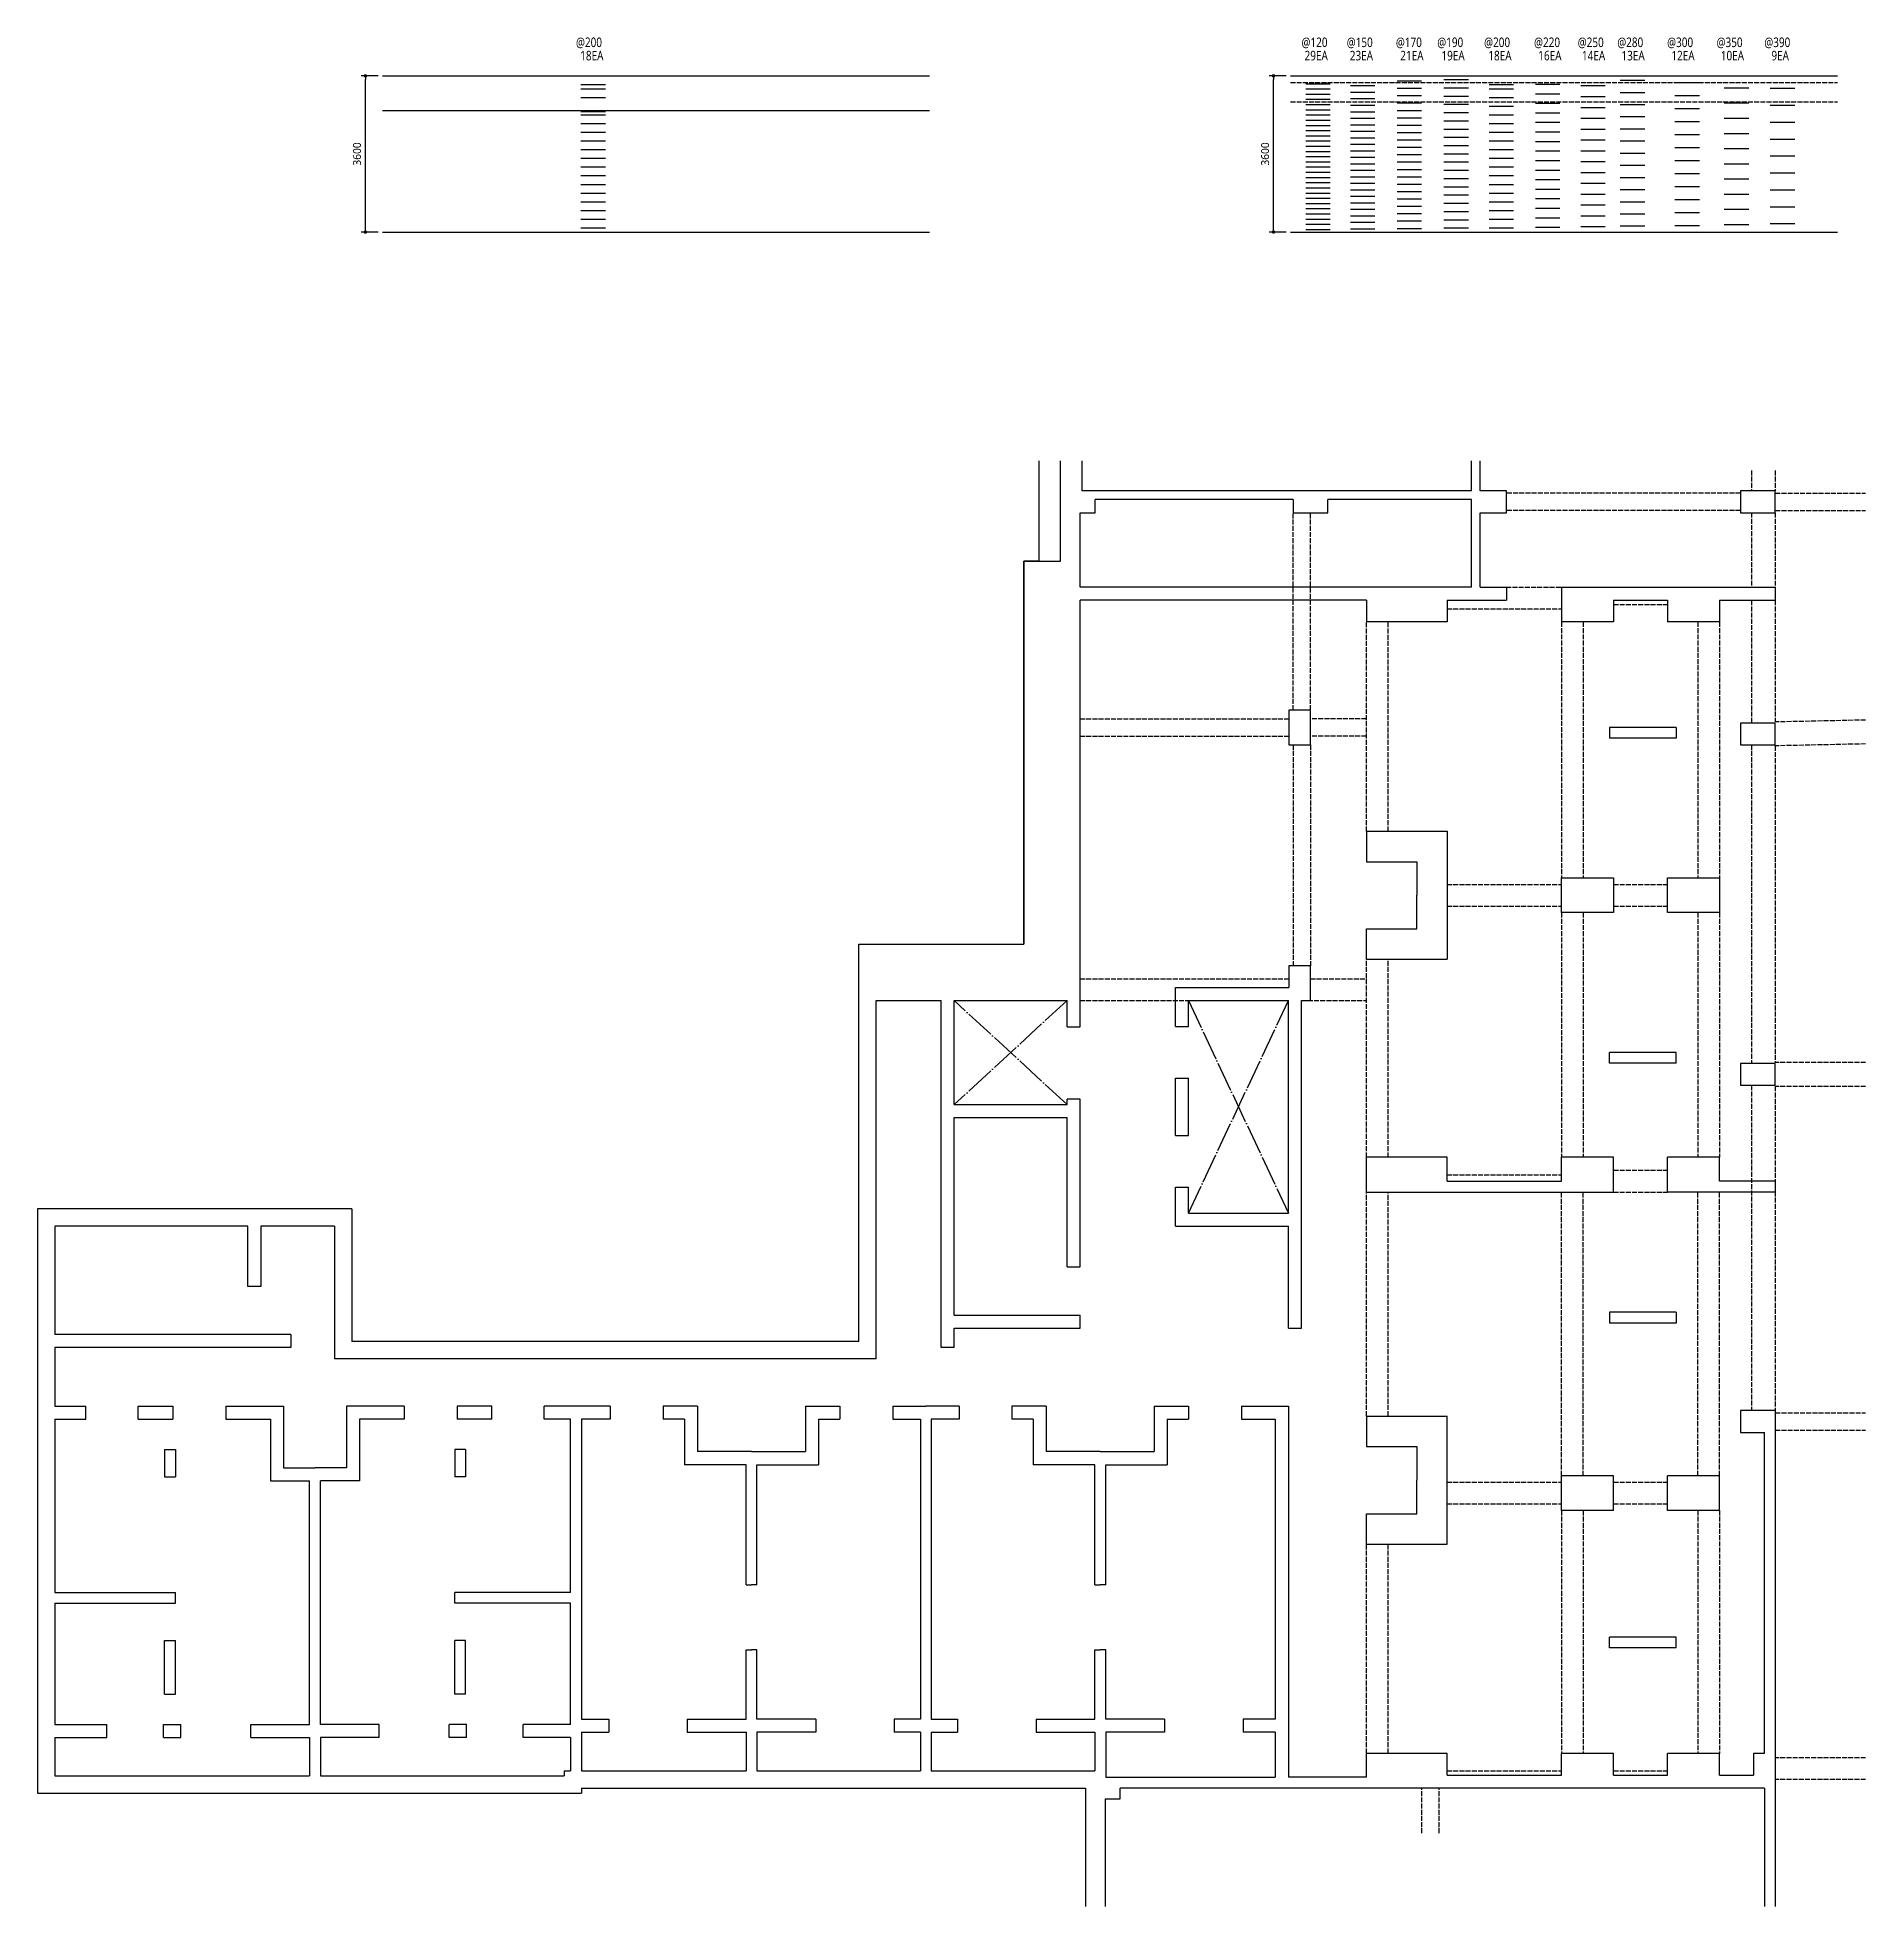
# Model space of a CAD drawing. Header units: millimetres. Extents: x 317501 to 2277231, y -321722 to 1186893.
# Drawn here: x 369364 to 411505, y -298599 to -255510 of the extents above; entities that cross this region are included whole.
import ezdxf
from ezdxf.enums import TextEntityAlignment as Align

# ---------------------------------------------------------------- set-up
doc = ezdxf.new("R2010")
doc.units = ezdxf.units.MM
doc.header["$LTSCALE"] = 57
for name, pattern in [('HID', [2.5, 2, -0.5]), ('XS-기초$0$DDOT', [14, 12, -1, 0, -1]), ('XS-지하주차장$0$HID', [2.3, 1.5, -0.8])]:
    doc.linetypes.add(name, pattern=pattern)
doc.layers.get('Defpoints').update_dxf_attribs({"color": 145})
for name, color, linetype in [('AMAC-DIM', 3, 'Continuous'), ('DIM', 7, 'Continuous'), ('XS-기초$0$OPEN', 9, 'XS-기초$0$DDOT'), ('XS-기초$0$기초연단', 3, 'Continuous'), ('XS-지하주차장$0$AWG', 5, 'XS-지하주차장$0$HID'), ('XTAG', 7, 'Continuous')]:
    doc.layers.add(name, color=color, linetype=linetype)
doc.styles.add('ROMANS', font='malgun.ttf')
doc.styles.add('돋움', font='malgun.ttf')
doc.dimstyles.new('200(MAIN)-H1.8', dxfattribs={"dimscale": 200, "dimtxt": 1.8, "dimasz": 0.8, "dimexe": 1, "dimexo": 1, "dimgap": 1, "dimtad": 1, "dimdec": 0, "dimzin": 0, "dimdsep": 46, "dimtxsty": 'ROMANS', "dimblk": 'DOT', "dimcen": 1, "dimdle": 2, "dimclrd": 6, "dimclre": 6, "dimclrt": 7, "dimadec": 0, "dimazin": 0, "dimtfac": 1, "dimtdec": 0, "dimtix": 1, "dimtmove": 2, "dimatfit": 3, "dimldrblk": 'DIMDOT', "dimfxl": 0, "dimtolj": 1, "dimtzin": 0, "dimarcsym": 0})

msp = doc.modelspace()

# ---------------------------------------------------------------- texts
at = {"linetype": 'Continuous', "style": '돋움', "width": 0.8}
for s, p in [('@200', (382079, -255733.7)), ('@120', (398802.5, -255733.7)), ('@150', (399844.5, -255733.7)), ('@170', (400977.5, -255733.7)), ('@190', (401930.5, -255733.7)), ('@200', (403011, -255733.7)), ('@220', (404162.5, -255733.7)), ('@250', (405169.5, -255733.7)), ('@280', (406080, -255733.7)), ('@300', (407230, -255733.7)), ('@350', (408370, -255733.7)), ('@390', (409470, -255733.7)), ('18EA', (382144.6, -256040.6)), ('29EA', (398841.1, -256040.6)), ('23EA', (399883.1, -256040.6)), ('21EA', (401047.6, -256040.6)), ('19EA', (401996.1, -256040.6)), ('18EA', (403076.6, -256040.6)), ('16EA', (404228.1, -256040.6)), ('14EA', (405235.1, -256040.6)), ('13EA', (406145.6, -256040.6)), ('12EA', (407295.6, -256040.6)), ('10EA', (408435.6, -256040.6)), ('9EA', (409535.6, -256040.6))]:
    e = msp.add_text(s, height=220, dxfattribs=at)
    e.set_placement(p, align=Align.CENTER)
    e.dxf.unprotected_set("ltscale", 0)

# ---------------------------------------------------------------- blocks, each defined once
blk = doc.blocks.new('XDFHSDHSTHS')
at = {"layer": 'DIM', "color": 5}
for p, q in [((-5260, 9575), (-5260, 11892)), ((-4760, 11195), (-4760, 11892)), ((4215, 11195), (4215, 11892)), ((4415, 11195), (4415, 11892)), ((4215, 11195), (-4760, 11195)), ((100, 10995), (-4460, 10995)), ((-4460, 10695), (-4460, 10995)), ((100, 10995), (100, 10695)), ((4215, 10995), (900, 10995)), ((900, 10695), (900, 10995)), ((4215, 8975), (4215, 10995)), ((5015, 11195), (4415, 11195)), ((5015, 10695), (5015, 11195)), ((10415, 11195), (10415, 10695)), ((11215, 11195), (10415, 11195)), ((11215, 10695), (11215, 11195)), ((-4810, 8975), (-4810, 10695)), ((-4810, 10695), (-4460, 10695)), ((100, 10695), (900, 10695)), ((4415, 8975), (4415, 10695)), ((4415, 10695), (5015, 10695)), ((10415, 10695), (11215, 10695)), ((-6110, 9575), (-5260, 9575)), ((-6110, 750), (-6110, 9575)), ((4215, 8975), (-4810, 8975)), ((1790, 8675), (-4810, 8675)), ((-4810, -150), (-4810, 8675)), ((1790, 8675), (1790, 8175)), ((3650, 8675), (3650, 8175)), ((3650, 8675), (5015, 8675)), ((4415, 8975), (5015, 8975)), ((5015, 8975), (5015, 8675)), ((6285, 8975), (6285, 8175)), ((6285, 8975), (11215, 8975)), ((7485, 8675), (8730, 8675)), ((7485, 8675), (7485, 8175)), ((8730, 8675), (8730, 8175)), ((9930, 8675), (9930, 8175)), ((9930, 8675), (11215, 8675)), ((11215, 8975), (11215, 8675)), ((3650, 8175), (1790, 8175)), ((7485, 8175), (6285, 8175)), ((9930, 8175), (8730, 8175)), ((500, 6145), (0, 6145)), ((0, 6145), (0, 5345)), ((500, 5345), (500, 6145)), ((8930, 5745), (7395, 5745)), ((7395, 5745), (7395, 5495)), ((8930, 5745), (8930, 5495)), ((10415, 5845), (10415, 5345)), ((11215, 5845), (10415, 5845)), ((11215, 5345), (11215, 5845)), ((0, 5345), (500, 5345)), ((8930, 5495), (7395, 5495)), ((10415, 5345), (11215, 5345)), ((1790, 3350), (1790, 2650)), ((1790, 3350), (3650, 3350)), ((3650, 3350), (3650, 400)), ((1790, 2650), (2950, 2650)), ((2950, 2650), (2950, 1875)), ((6285, 1475), (6285, 2275)), ((6285, 2275), (7485, 2275)), ((7485, 2275), (7485, 1475)), ((8730, 1475), (8730, 2275)), ((8730, 2275), (9930, 2275)), ((9930, 2275), (9930, 1475)), ((2950, 1100), (2950, 1875)), ((7485, 1475), (6285, 1475)), ((9930, 1475), (8730, 1475)), ((1790, 400), (1790, 1100)), ((1790, 1100), (2950, 1100)), ((-9910, 750), (-6110, 750)), ((-9910, -8410), (-9910, 750)), ((500, 250), (0, 250)), ((0, 250), (0, -250)), ((500, -550), (500, 250)), ((1790, 400), (3650, 400)), ((-4810, -1155), (-4810, -150)), ((-2610, -250), (0, -250)), ((-2610, -1150), (-2610, -250)), ((-9510, -550), (-8010, -550)), ((-9510, -8810), (-9510, -550)), ((-8010, -8550), (-8010, -550)), ((-7710, -2950), (-7710, -550)), ((-7710, -550), (-5110, -550)), ((-5110, -1155), (-5110, -550)), ((-2310, -550), (-10, -550)), ((-2310, -1150), (-2310, -550)), ((-10, -5450), (-10, -550)), ((290, -8100), (290, -550)), ((290, -550), (500, -550)), ((-5110, -1155), (-4810, -1155)), ((-2610, -1150), (-2310, -1150)), ((8930, -1745), (7395, -1745)), ((7395, -1995), (7395, -1745)), ((8930, -1995), (7395, -1995)), ((8930, -1995), (8930, -1745)), ((10415, -2005), (10415, -2505)), ((11215, -2005), (10415, -2005)), ((11215, -2505), (11215, -2005)), ((-2610, -3660), (-2610, -2340)), ((-2610, -2340), (-2310, -2340)), ((-2310, -3660), (-2310, -2340)), ((10415, -2505), (11215, -2505)), ((-7710, -2950), (-5110, -2950)), ((-5110, -2950), (-5110, -2825)), ((-4810, -2825), (-5110, -2825)), ((-4810, -6690), (-4810, -2825)), ((-4810, -3250), (-4810, -2825)), ((-7710, -7800), (-7710, -3250)), ((-7710, -3250), (-5110, -3250)), ((-5110, -6690), (-5110, -3250)), ((-2610, -3660), (-2310, -3660)), ((3650, -4165), (1790, -4165)), ((1790, -4965), (1790, -4165)), ((3650, -4715), (3650, -4165)), ((6285, -4715), (6285, -4165)), ((7485, -4165), (6285, -4165)), ((7485, -4965), (7485, -4165)), ((8730, -4965), (8730, -4165)), ((9930, -4165), (8730, -4165)), ((9930, -4715), (9930, -4165)), ((3650, -4715), (6285, -4715)), ((11215, -4715), (9930, -4715)), ((11215, -4715), (11215, -4965)), ((-2610, -5750), (-2610, -4850)), ((-2610, -4850), (-2310, -4850)), ((-2310, -5450), (-2310, -4850)), ((1790, -4965), (7485, -4965)), ((11215, -4965), (8730, -4965)), ((-21595, -5350), (-28845, -5350)), ((-28845, -5350), (-28845, -18825)), ((-21595, -5350), (-21595, -8410)), ((-2310, -5450), (-10, -5450)), ((-23995, -5750), (-28445, -5750)), ((-28445, -5750), (-28445, -8250)), ((-23995, -7140), (-23995, -5750)), ((-21995, -5750), (-23695, -5750)), ((-23695, -5750), (-23695, -7140)), ((-21995, -5750), (-21995, -8810)), ((-2610, -5750), (-10, -5750)), ((-10, -8100), (-10, -5750)), ((-5110, -6690), (-4810, -6690)), ((-23695, -7140), (-23995, -7140)), ((8930, -7735), (7395, -7735)), ((7395, -7735), (7395, -7985)), ((8930, -7735), (8930, -7985)), ((-7710, -7800), (-4810, -7800)), ((-7710, -8550), (-7710, -8100)), ((-7710, -8100), (-4810, -8100)), ((-4810, -8100), (-4810, -7800)), ((-10, -8100), (290, -8100)), ((8930, -7985), (7395, -7985)), ((-23005, -8250), (-28445, -8250)), ((-23005, -8550), (-28445, -8550)), ((-28445, -8550), (-28445, -9900)), ((-23005, -8250), (-23005, -8550)), ((-9910, -8410), (-21595, -8410)), ((-7710, -8550), (-8010, -8550)), ((-9510, -8810), (-21995, -8810)), ((-28445, -9900), (-27730, -9900)), ((-27730, -10200), (-27730, -9900)), ((-26520, -10200), (-26520, -9900)), ((-26520, -9900), (-25720, -9900)), ((-25720, -9900), (-25720, -10200)), ((-24500, -9900), (-24500, -10200)), ((-24500, -9900), (-23170, -9900)), ((-23170, -9900), (-23170, -11320)), ((-20390, -9900), (-21720, -9900)), ((-21720, -9900), (-21720, -11320)), ((-20390, -9900), (-20390, -10200)), ((-19170, -9900), (-19170, -10200)), ((-18370, -9900), (-19170, -9900)), ((-18370, -10200), (-18370, -9900)), ((-17160, -10200), (-17160, -9900)), ((-16405, -9900), (-17160, -9900)), ((-15640, -9900), (-16405, -9900)), ((-15640, -9900), (-15640, -10200)), ((-13630, -9900), (-14420, -9900)), ((-14420, -9900), (-14420, -10200)), ((-13630, -9900), (-13630, -10950)), ((-11140, -9900), (-10350, -9900)), ((-11140, -9900), (-11140, -10950)), ((-10350, -9900), (-10350, -10200)), ((-9130, -9900), (-8365, -9900)), ((-9130, -9900), (-9130, -10200)), ((-7600, -9900), (-8365, -9900)), ((-7600, -9900), (-7600, -10200)), ((-5590, -9900), (-6380, -9900)), ((-6380, -9900), (-6380, -10200)), ((-5590, -9900), (-5590, -10950)), ((-3100, -9900), (-2310, -9900)), ((-3100, -9900), (-3100, -10950)), ((-2310, -9900), (-2310, -10200)), ((-1090, -9900), (-310, -9900)), ((-1090, -9900), (-1090, -10200)), ((-310, -9900), (-10, -9900)), ((-10, -9900), (-10, -18455)), ((-28445, -10200), (-27730, -10200)), ((-28445, -10200), (-28445, -14195)), ((-26520, -10200), (-25720, -10200)), ((-24500, -10200), (-23470, -10200)), ((-23470, -10200), (-23470, -11620)), ((-20390, -10200), (-21420, -10200)), ((-21420, -10200), (-21420, -11620)), ((-18370, -10200), (-19170, -10200)), ((-16555, -10200), (-17160, -10200)), ((-16555, -14195), (-16555, -10200)), ((-16305, -10200), (-16305, -17120)), ((-15640, -10200), (-16305, -10200)), ((-13930, -10200), (-14420, -10200)), ((-13930, -10200), (-13930, -11250)), ((-10840, -10200), (-10350, -10200)), ((-10840, -10200), (-10840, -11250)), ((-9130, -10200), (-8490, -10200)), ((-8490, -10200), (-8490, -17120)), ((-8240, -10200), (-8240, -17120)), ((-7600, -10200), (-8240, -10200)), ((-5890, -10200), (-6380, -10200)), ((-5890, -10200), (-5890, -11250)), ((-2800, -10200), (-2310, -10200)), ((-2800, -10200), (-2800, -11250)), ((-1090, -10200), (-310, -10200)), ((-310, -10200), (-310, -17120)), ((1790, -10130), (1790, -10830)), ((1790, -10130), (3650, -10130)), ((3650, -13080), (3650, -10130)), ((10415, -10005), (10415, -10505)), ((11215, -10005), (10415, -10005)), ((11215, -10005), (11215, -21438)), ((10415, -10505), (10965, -10505)), ((10965, -17905), (10965, -10505)), ((-25915, -10900), (-25915, -11530)), ((-25915, -10900), (-25665, -10900)), ((-25665, -10900), (-25665, -11530)), ((-19225, -10900), (-19225, -11530)), ((-18975, -10900), (-19225, -10900)), ((-18975, -10900), (-18975, -11530)), ((-12385, -10950), (-13630, -10950)), ((-12385, -10950), (-11140, -10950)), ((-4345, -10950), (-5590, -10950)), ((-4345, -10950), (-3100, -10950)), ((1790, -10830), (2950, -10830)), ((2950, -10830), (2950, -11605)), ((-25915, -11530), (-25665, -11530)), ((-23470, -11620), (-22570, -11620)), ((-23170, -11320), (-22445, -11320)), ((-22570, -17240), (-22570, -11620)), ((-21720, -11320), (-22445, -11320)), ((-22320, -17240), (-22320, -11620)), ((-21420, -11620), (-22320, -11620)), ((-18975, -11530), (-19225, -11530)), ((-12510, -11250), (-13930, -11250)), ((-12510, -14020), (-12510, -11250)), ((-12260, -14020), (-12260, -11250)), ((-12260, -11250), (-10840, -11250)), ((-4470, -11250), (-5890, -11250)), ((-4470, -14020), (-4470, -11250)), ((-4220, -14020), (-4220, -11250)), ((-4220, -11250), (-2800, -11250)), ((2950, -12380), (2950, -11605)), ((6285, -12305), (6285, -11505)), ((7485, -11505), (6285, -11505)), ((7485, -12305), (7485, -11505)), ((8730, -12305), (8730, -11505)), ((9930, -11505), (8730, -11505)), ((9930, -12305), (9930, -11505)), ((1790, -13080), (1790, -12380)), ((1790, -12380), (2950, -12380)), ((7485, -12305), (6285, -12305)), ((9930, -12305), (8730, -12305)), ((1790, -13080), (3650, -13080)), ((-28445, -14195), (-25665, -14195)), ((-25665, -14445), (-25665, -14195)), ((-16555, -14195), (-19225, -14195)), ((-19225, -14445), (-19225, -14195)), ((-12510, -14020), (-12385, -14020)), ((-12260, -14020), (-12385, -14020)), ((-4470, -14020), (-4345, -14020)), ((-4220, -14020), (-4345, -14020)), ((-28445, -14445), (-25665, -14445)), ((-28445, -14445), (-28445, -17240)), ((-16555, -14445), (-19225, -14445)), ((-16555, -17240), (-16555, -14445)), ((-25915, -16540), (-25915, -15305)), ((-25915, -15305), (-25665, -15305)), ((-25665, -16540), (-25665, -15305)), ((-19225, -16540), (-19225, -15305)), ((-18975, -15305), (-19225, -15305)), ((-18975, -16540), (-18975, -15305)), ((8930, -15225), (7395, -15225)), ((7395, -15475), (7395, -15225)), ((8930, -15475), (7395, -15475)), ((8930, -15475), (8930, -15225)), ((-12510, -17120), (-12510, -15520)), ((-12510, -15520), (-12385, -15520)), ((-12260, -15520), (-12385, -15520)), ((-12260, -17120), (-12260, -15520)), ((-4470, -17120), (-4470, -15520)), ((-4470, -15520), (-4345, -15520)), ((-4220, -15520), (-4345, -15520)), ((-4220, -17120), (-4220, -15520)), ((-25915, -16540), (-25665, -16540)), ((-18975, -16540), (-19225, -16540)), ((-16305, -17120), (-15675, -17120)), ((-15675, -17120), (-15675, -17420)), ((-13865, -17120), (-12510, -17120)), ((-13865, -17120), (-13865, -17420)), ((-10905, -17120), (-12260, -17120)), ((-10905, -17120), (-10905, -17420)), ((-8490, -17120), (-9095, -17120)), ((-9095, -17120), (-9095, -17420)), ((-8240, -17120), (-7635, -17120)), ((-7635, -17120), (-7635, -17420)), ((-5825, -17120), (-4470, -17120)), ((-5825, -17120), (-5825, -17420)), ((-2865, -17120), (-4220, -17120)), ((-2865, -17120), (-2865, -17420)), ((-310, -17120), (-1055, -17120)), ((-1055, -17120), (-1055, -17420)), ((-28445, -17240), (-27245, -17240)), ((-28445, -17540), (-27245, -17540)), ((-28445, -17540), (-28445, -18425)), ((-27245, -17540), (-27245, -17240)), ((-25935, -17240), (-25535, -17240)), ((-25935, -17540), (-25935, -17240)), ((-25935, -17540), (-25535, -17540)), ((-25535, -17540), (-25535, -17240)), ((-23925, -17240), (-22570, -17240)), ((-23925, -17540), (-23925, -17240)), ((-23925, -17540), (-22570, -17540)), ((-22570, -17540), (-22570, -18425)), ((-20965, -17240), (-22320, -17240)), ((-20965, -17540), (-22320, -17540)), ((-22320, -17540), (-22320, -18425)), ((-20965, -17540), (-20965, -17240)), ((-18955, -17240), (-19355, -17240)), ((-19355, -17540), (-19355, -17240)), ((-18955, -17540), (-19355, -17540)), ((-18955, -17540), (-18955, -17240)), ((-17645, -17540), (-17645, -17240)), ((-16555, -17240), (-17645, -17240)), ((-16555, -17540), (-17645, -17540)), ((-16555, -17540), (-16555, -18305)), ((-16305, -17420), (-16305, -18305)), ((-16305, -17420), (-15675, -17420)), ((-13865, -17420), (-12510, -17420)), ((-12510, -17420), (-12510, -18305)), ((-10905, -17420), (-12260, -17420)), ((-12260, -17420), (-12260, -18305)), ((-8490, -17420), (-9095, -17420)), ((-8490, -17420), (-8490, -18305)), ((-8240, -17420), (-8240, -18305)), ((-8240, -17420), (-7635, -17420)), ((-5825, -17420), (-4470, -17420)), ((-4470, -17420), (-4470, -18305)), ((-2865, -17420), (-4220, -17420)), ((-4220, -17420), (-4220, -18455)), ((-310, -17420), (-1055, -17420)), ((-310, -17420), (-310, -18455)), ((3650, -17905), (1790, -17905)), ((1790, -18455), (1790, -17905)), ((3650, -18405), (3650, -17905)), ((6285, -18405), (6285, -17905)), ((7485, -17905), (6285, -17905)), ((7485, -18405), (7485, -17905)), ((9930, -17905), (8730, -17905)), ((8730, -18405), (8730, -17905)), ((9930, -18405), (9930, -17905)), ((10715, -17905), (10715, -18405)), ((10965, -17905), (10715, -17905)), ((-28445, -18425), (-22570, -18425)), ((-22320, -18425), (-16705, -18425)), ((-16705, -18305), (-16705, -18425)), ((-16705, -18305), (-16555, -18305)), ((-16305, -18305), (-12510, -18305)), ((-12260, -18305), (-8490, -18305)), ((-8240, -18305), (-4470, -18305)), ((-4220, -18455), (-310, -18455)), ((1790, -18455), (-10, -18455)), ((3650, -18405), (6285, -18405)), ((7485, -18405), (8730, -18405)), ((9930, -18405), (10715, -18405)), ((-28845, -18825), (-16305, -18825)), ((-16305, -18705), (-16305, -18825)), ((-16305, -18705), (-4685, -18705)), ((-4685, -18705), (-4685, -21438)), ((-4235, -18955), (-4235, -21438)), ((-4235, -18955), (-3885, -18955)), ((10965, -18705), (-3885, -18705)), ((-3885, -18955), (-3885, -18705)), ((10965, -18705), (10965, -21438))]:
    blk.add_line(p, q, dxfattribs=at)
at = {"layer": 'XS-기초$0$OPEN'}
for p, q in [((-5110, -550), (-7710, -2950)), ((-5110, -2950), (-7710, -550)), ((-2310, -5450), (-10, -550)), ((-2310, -550), (-10, -5450))]:
    blk.add_line(p, q, dxfattribs=at)
at = {"layer": 'XS-기초$0$기초연단'}
for p, q in [((-5760, 11892), (-5760, 9575)), ((-5760, 9575), (-6110, 9575)), ((-6110, 9575), (-6110, 750))]:
    blk.add_line(p, q, dxfattribs=at)
blk = doc.blocks.new('_Dot')
at = {"color": 0, "linetype": 'ByBlock', "lineweight": -2}
blk.add_line((-0.5, 0), (-1, 0), dxfattribs=at)
at = {"color": 0, "linetype": 'ByBlock', "const_width": 0.5}
blk.add_lwpolyline([(-0.25, 0, 1), (0.25, 0, 1)], format="xyb", close=True, dxfattribs=at)
blk = doc.blocks.new('*D275')
at = {"layer": 'AMAC-DIM', "color": 6, "lineweight": -2, "transparency": 16777216}
for p, q in [((398149, -256398), (397757, -256398)), ((397857, -259918), (397857, -256478)), ((398149, -259998), (397757, -259998))]:
    blk.add_line(p, q, dxfattribs=at)
at = {"layer": 'Defpoints', "color": 0, "transparency": 16777216}
for p in [(397857, -256398), (398249, -256398), (398249, -259998)]:
    blk.add_point(p, dxfattribs=at)
at = {"layer": 'AMAC-DIM', "color": 6, "lineweight": -2, "transparency": 16777216, "xscale": 80, "yscale": 80, "zscale": 80}
for p, rotation in [((397857, -256398), 90), ((397857, -259998), 270)]:
    blk.add_blockref('_Dot', p, dxfattribs=dict(at, rotation=rotation))
at = {"layer": 'AMAC-DIM', "color": 7, "transparency": 16777216, "insert": (397664, -258198), "char_height": 180, "attachment_point": 5, "rotation": 90, "style": 'ROMANS'}
blk.add_mtext('\\A1;3600', dxfattribs=at)
blk = doc.blocks.new('DIMDOT')
at = {"layer": 'DIM', "linetype": 'Continuous'}
blk.add_line((-2, 0), (2, 0), dxfattribs=at)
for radius in [0.5, 0.25]:
    blk.add_circle((0, 0), radius, dxfattribs=at)
blk = doc.blocks.new('*D276')
at = {"layer": 'AMAC-DIM', "color": 6, "lineweight": -2, "transparency": 16777216}
for p, q in [((377217, -256398), (376825, -256398)), ((376925, -259918), (376925, -256478)), ((377217, -259998), (376825, -259998))]:
    blk.add_line(p, q, dxfattribs=at)
at = {"layer": 'Defpoints', "color": 0, "transparency": 16777216}
for p in [(376925, -256398), (377317, -256398), (377317, -259998)]:
    blk.add_point(p, dxfattribs=at)
at = {"layer": 'AMAC-DIM', "color": 6, "lineweight": -2, "transparency": 16777216, "xscale": 80, "yscale": 80, "zscale": 80}
for p, rotation in [((376925, -256398), 90), ((376925, -259998), 270)]:
    blk.add_blockref('_Dot', p, dxfattribs=dict(at, rotation=rotation))
at = {"layer": 'AMAC-DIM', "color": 7, "transparency": 16777216, "insert": (376732, -258198), "char_height": 180, "attachment_point": 5, "rotation": 90, "style": 'ROMANS'}
blk.add_mtext('\\A1;3600', dxfattribs=at)
blk = doc.blocks.new('zsdhdthbs')
at = {"layer": 'XS-지하주차장$0$AWG', "color": 8, "linetype": 'HID'}
for p, q in [((4380, 23323), (4380, 22850)), ((4930, 23323), (4930, 22850)), ((4130, 22800), (-1270, 22800)), ((4930, 22800), (7012, 22800)), ((-6185, 17800), (-6185, 22350)), ((-5785, 17800), (-5785, 22350)), ((4130, 22400), (-1270, 22400)), ((4380, 22350), (4380, 20630)), ((4930, 22400), (7012, 22400)), ((4930, 22350), (4930, 20630)), ((-1270, 20630), (0, 20630)), ((4380, 20330), (4380, 17500)), ((4930, 20330), (4930, 17525)), ((-4495, 15005), (-4495, 19830)), ((-3995, 15005), (-3995, 19830)), ((-2635, 20130), (0, 20130)), ((0, 19830), (0, 13930)), ((500, 19830), (500, 13930)), ((1200, 20230), (2445, 20230)), ((3145, 19830), (3145, 13930)), ((3645, 19830), (3645, 13930)), ((-11095, 17600), (-6285, 17600)), ((-4495, 17600), (-5785, 17600)), ((7012, 17570), (4930, 17525)), ((-11095, 17200), (-6285, 17200)), ((-6185, 17000), (-6185, 11905)), ((-4495, 17200), (-5785, 17200)), ((-5785, 17000), (-5785, 11905)), ((4380, 17000), (4380, 9650)), ((7012, 17020), (4930, 16975)), ((4930, 16975), (4930, 9675)), ((-2635, 13780), (0, 13780)), ((1200, 13780), (2445, 13780)), ((-2635, 13280), (0, 13280)), ((0, 13130), (0, 7490)), ((500, 13130), (500, 7490)), ((1200, 13280), (2445, 13280)), ((3145, 13130), (3145, 7490)), ((3645, 13130), (3645, 7490)), ((-4495, 7490), (-4495, 12055)), ((-3995, 7490), (-3995, 12055)), ((-11095, 11605), (-6285, 11605)), ((-5785, 11605), (-4495, 11605)), ((-11095, 11105), (-8595, 11105)), ((-5845, 11105), (-4495, 11105)), ((7012, 9675), (4930, 9675)), ((4380, 9150), (4380, 1650)), ((7012, 9125), (4930, 9125)), ((4930, 9125), (4930, 1650)), ((-2635, 7090), (0, 7090)), ((1200, 7190), (2445, 7190)), ((-4495, 1525), (-4495, 6690)), ((-3995, 1525), (-3995, 6690)), ((0, 150), (0, 6690)), ((500, 150), (500, 6690)), ((1200, 6690), (2445, 6690)), ((3145, 150), (3145, 6690)), ((3645, 150), (3645, 6690)), ((4930, 1600), (7012, 1600)), ((4930, 1200), (7012, 1200)), ((-2635, 0), (0, 0)), ((1200, 0), (2445, 0)), ((-2635, -500), (0, -500)), ((0, -650), (0, -6250)), ((500, -650), (500, -6250)), ((1200, -500), (2445, -500)), ((3145, -650), (3145, -6250)), ((3645, -650), (3645, -6250)), ((-4495, -6250), (-4495, -1425)), ((-3995, -6250), (-3995, -1425)), ((7012, -6350), (4930, -6350)), ((-2635, -6650), (0, -6650)), ((1200, -6650), (2445, -6650)), ((7012, -6850), (4930, -6850)), ((-3220, -8091), (-3220, -7050)), ((-2820, -8091), (-2820, -7050))]:
    blk.add_line(p, q, dxfattribs=at)

# ---------------------------------------------------------------- dimensions: what is measured, and where the dimension line sits
at = {"layer": 'AMAC-DIM'}
for base, p1, p2, picture, middle in [((376924.7, -256397.8), (377317.5, -259997.8), (377317.5, -256397.8), '*D276', (376731.7, -258197.8)), ((397856.7, -256397.8), (398249.5, -259997.8), (398249.5, -256397.8), '*D275', (397663.7, -258197.8))]:
    dim = msp.add_linear_dim(base=base, p1=p1, p2=p2, angle=90, dimstyle='200(MAIN)-H1.8', override={"dimscale": 100}, dxfattribs=at)
    dim.commit()
    dim.dimension.update_dxf_attribs({"geometry": picture, "text_midpoint": middle})

# ---------------------------------------------------------------- linework, layer by layer
at = {"color": 5, "linetype": 'Continuous'}
for p, q in [((377317.5, -256397.8), (389925.3, -256397.8)), ((398249.5, -256397.8), (410857.3, -256397.8)), ((377317.5, -257197.8), (389925.3, -257197.8)), ((377317.5, -259997.8), (389925.3, -259997.8)), ((377317.5, -259997.8), (389925.3, -259997.8)), ((398249.5, -259997.8), (410857.3, -259997.8)), ((398249.5, -259997.8), (410857.3, -259997.8))]:
    msp.add_line(p, q, dxfattribs=at).dxf.unprotected_set("ltscale", 0)
at = {"color": 8, "linetype": 'HID'}
for p, q in [((398249.5, -256547.8), (410857.3, -256547.8)), ((398249.5, -256997.8), (410857.3, -256997.8))]:
    msp.add_line(p, q, dxfattribs=at)
at = {"layer": 'XTAG'}
for points in [[(381894.2, -256597.8), (382458.7, -256597.8)], [(381894.2, -256697.8), (382458.7, -256697.8)], [(398599.8, -256577.8), (399164.3, -256577.8)], [(398599.8, -256697.8), (399164.3, -256697.8)], [(399630.8, -256622.8), (400195.3, -256622.8)], [(399630.8, -256772.8), (400195.3, -256772.8)], [(400706.8, -256512.8), (401271.3, -256512.8)], [(400706.8, -256682.8), (401271.3, -256682.8)], [(401784.5, -256482.8), (402349, -256482.8)], [(401784.5, -256672.8), (402349, -256672.8)], [(402826.2, -256597.8), (403390.7, -256597.8)], [(402826.2, -256697.8), (403390.7, -256697.8)], [(403895, -256587.8), (404459.5, -256587.8)], [(403895, -256807.8), (404459.5, -256807.8)], [(404938, -256622.8), (405502.5, -256622.8)], [(405848.5, -256497.8), (406413, -256497.8)], [(405848.5, -256777.8), (406413, -256777.8)], [(407108.7, -256547.8), (407673.2, -256547.8)], [(408248.7, -256672.8), (408813.2, -256672.8)], [(409308.7, -256682.8), (409873.2, -256682.8)], [(381894.2, -256897.8), (382458.7, -256897.8)], [(381894.2, -257221.1), (382458.7, -257221.1)], [(398599.8, -256817.8), (399164.3, -256817.8)], [(398599.8, -256937.8), (399164.3, -256937.8)], [(398599.8, -257057.8), (399164.3, -257057.8)], [(398599.8, -257177.8), (399164.3, -257177.8)], [(399630.8, -256922.8), (400195.3, -256922.8)], [(399630.8, -257072.8), (400195.3, -257072.8)], [(399630.8, -257222.8), (400195.3, -257222.8)], [(400706.8, -256852.8), (401271.3, -256852.8)], [(400706.8, -257022.8), (401271.3, -257022.8)], [(400706.8, -257192.8), (401271.3, -257192.8)], [(401784.5, -256862.8), (402349, -256862.8)], [(401784.5, -257052.8), (402349, -257052.8)], [(402826.2, -256897.8), (403390.7, -256897.8)], [(402826.2, -257097.8), (403390.7, -257097.8)], [(403895, -257027.8), (404459.5, -257027.8)], [(404938, -256872.8), (405502.5, -256872.8)], [(404938, -257122.8), (405502.5, -257122.8)], [(405848.5, -257057.8), (406413, -257057.8)], [(407108.7, -256847.8), (407673.2, -256847.8)], [(407108.7, -257147.8), (407673.2, -257147.8)], [(408248.7, -257022.8), (408813.2, -257022.8)], [(409308.7, -257072.8), (409873.2, -257072.8)], [(381894.2, -257297.8), (382458.7, -257297.8)], [(381894.2, -257497.8), (382458.7, -257497.8)], [(398599.8, -257297.8), (399164.3, -257297.8)], [(398599.8, -257417.8), (399164.3, -257417.8)], [(398599.8, -257537.8), (399164.3, -257537.8)], [(398599.8, -257657.8), (399164.3, -257657.8)], [(399630.8, -257372.8), (400195.3, -257372.8)], [(399630.8, -257522.8), (400195.3, -257522.8)], [(400706.8, -257362.8), (401271.3, -257362.8)], [(400706.8, -257532.8), (401271.3, -257532.8)], [(401784.5, -257242.8), (402349, -257242.8)], [(401784.5, -257432.8), (402349, -257432.8)], [(401784.5, -257622.8), (402349, -257622.8)], [(402826.2, -257297.8), (403390.7, -257297.8)], [(402826.2, -257497.8), (403390.7, -257497.8)], [(403895, -257247.8), (404459.5, -257247.8)], [(403895, -257467.8), (404459.5, -257467.8)], [(404938, -257372.8), (405502.5, -257372.8)], [(404938, -257622.8), (405502.5, -257622.8)], [(405848.5, -257337.8), (406413, -257337.8)], [(405848.5, -257617.8), (406413, -257617.8)], [(407108.7, -257447.8), (407673.2, -257447.8)], [(408248.7, -257372.8), (408813.2, -257372.8)], [(409308.7, -257462.8), (409873.2, -257462.8)], [(381894.2, -257697.8), (382458.7, -257697.8)], [(381894.2, -257897.8), (382458.7, -257897.8)], [(381894.2, -258097.8), (382458.7, -258097.8)], [(398599.8, -257777.8), (399164.3, -257777.8)], [(398599.8, -257897.8), (399164.3, -257897.8)], [(398599.8, -258017.8), (399164.3, -258017.8)], [(399630.8, -257672.8), (400195.3, -257672.8)], [(399630.8, -257822.8), (400195.3, -257822.8)], [(399630.8, -257972.8), (400195.3, -257972.8)], [(400706.8, -257702.8), (401271.3, -257702.8)], [(400706.8, -257872.8), (401271.3, -257872.8)], [(400706.8, -258042.8), (401271.3, -258042.8)], [(401784.5, -257812.8), (402349, -257812.8)], [(401784.5, -258002.8), (402349, -258002.8)], [(402826.2, -257697.8), (403390.7, -257697.8)], [(402826.2, -257897.8), (403390.7, -257897.8)], [(402826.2, -258097.8), (403390.7, -258097.8)], [(403895, -257687.8), (404459.5, -257687.8)], [(403895, -257907.8), (404459.5, -257907.8)], [(404938, -257872.8), (405502.5, -257872.8)], [(405848.5, -257897.8), (406413, -257897.8)], [(407108.7, -257747.8), (407673.2, -257747.8)], [(407108.7, -258047.8), (407673.2, -258047.8)], [(408248.7, -257722.8), (408813.2, -257722.8)], [(408248.7, -258072.8), (408813.2, -258072.8)], [(409308.7, -257852.8), (409873.2, -257852.8)], [(381894.2, -258297.8), (382458.7, -258297.8)], [(381894.2, -258497.8), (382458.7, -258497.8)], [(398599.8, -258137.8), (399164.3, -258137.8)], [(398599.8, -258257.8), (399164.3, -258257.8)], [(398599.8, -258377.8), (399164.3, -258377.8)], [(398599.8, -258497.8), (399164.3, -258497.8)], [(399630.8, -258122.8), (400195.3, -258122.8)], [(399630.8, -258272.8), (400195.3, -258272.8)], [(399630.8, -258422.8), (400195.3, -258422.8)], [(400706.8, -258212.8), (401271.3, -258212.8)], [(400706.8, -258382.8), (401271.3, -258382.8)], [(401784.5, -258192.8), (402349, -258192.8)], [(401784.5, -258382.8), (402349, -258382.8)], [(402826.2, -258297.8), (403390.7, -258297.8)], [(402826.2, -258497.8), (403390.7, -258497.8)], [(403895, -258127.8), (404459.5, -258127.8)], [(403895, -258347.8), (404459.5, -258347.8)], [(404938, -258122.8), (405502.5, -258122.8)], [(404938, -258372.8), (405502.5, -258372.8)], [(405848.5, -258177.8), (406413, -258177.8)], [(405848.5, -258457.8), (406413, -258457.8)], [(407108.7, -258347.8), (407673.2, -258347.8)], [(408248.7, -258422.8), (408813.2, -258422.8)], [(409308.7, -258242.8), (409873.2, -258242.8)], [(381894.2, -258697.8), (382458.7, -258697.8)], [(381894.2, -258897.8), (382458.7, -258897.8)], [(398599.8, -258617.8), (399164.3, -258617.8)], [(398599.8, -258737.8), (399164.3, -258737.8)], [(398599.8, -258857.8), (399164.3, -258857.8)], [(399630.8, -258572.8), (400195.3, -258572.8)], [(399630.8, -258722.8), (400195.3, -258722.8)], [(399630.8, -258872.8), (400195.3, -258872.8)], [(400706.8, -258552.8), (401271.3, -258552.8)], [(400706.8, -258722.8), (401271.3, -258722.8)], [(400706.8, -258892.8), (401271.3, -258892.8)], [(401784.5, -258572.8), (402349, -258572.8)], [(401784.5, -258762.8), (402349, -258762.8)], [(401784.5, -258952.8), (402349, -258952.8)], [(402826.2, -258697.8), (403390.7, -258697.8)], [(402826.2, -258897.8), (403390.7, -258897.8)], [(403895, -258567.8), (404459.5, -258567.8)], [(403895, -258787.8), (404459.5, -258787.8)], [(404938, -258622.8), (405502.5, -258622.8)], [(404938, -258872.8), (405502.5, -258872.8)], [(405848.5, -258737.8), (406413, -258737.8)], [(407108.7, -258647.8), (407673.2, -258647.8)], [(407108.7, -258947.8), (407673.2, -258947.8)], [(408248.7, -258772.8), (408813.2, -258772.8)], [(409308.7, -258632.8), (409873.2, -258632.8)], [(381894.2, -259097.8), (382458.7, -259097.8)], [(381894.2, -259297.8), (382458.7, -259297.8)], [(398599.8, -258977.8), (399164.3, -258977.8)], [(398599.8, -259097.8), (399164.3, -259097.8)], [(398599.8, -259217.8), (399164.3, -259217.8)], [(398599.8, -259337.8), (399164.3, -259337.8)], [(399630.8, -259022.8), (400195.3, -259022.8)], [(399630.8, -259172.8), (400195.3, -259172.8)], [(399630.8, -259322.8), (400195.3, -259322.8)], [(400706.8, -259062.8), (401271.3, -259062.8)], [(400706.8, -259232.8), (401271.3, -259232.8)], [(401784.5, -259142.8), (402349, -259142.8)], [(401784.5, -259332.8), (402349, -259332.8)], [(402826.2, -259097.8), (403390.7, -259097.8)], [(402826.2, -259297.8), (403390.7, -259297.8)], [(403895, -259007.8), (404459.5, -259007.8)], [(403895, -259227.8), (404459.5, -259227.8)], [(404938, -259122.8), (405502.5, -259122.8)], [(404938, -259372.8), (405502.5, -259372.8)], [(405848.5, -259017.8), (406413, -259017.8)], [(405848.5, -259297.8), (406413, -259297.8)], [(407108.7, -259247.8), (407673.2, -259247.8)], [(408248.7, -259122.8), (408813.2, -259122.8)], [(409308.7, -259022.8), (409873.2, -259022.8)], [(381894.2, -259497.8), (382458.7, -259497.8)], [(381894.2, -259697.8), (382458.7, -259697.8)], [(398599.8, -259457.8), (399164.3, -259457.8)], [(398599.8, -259577.8), (399164.3, -259577.8)], [(398599.8, -259697.8), (399164.3, -259697.8)], [(398599.8, -259817.8), (399164.3, -259817.8)], [(399630.8, -259472.8), (400195.3, -259472.8)], [(399630.8, -259622.8), (400195.3, -259622.8)], [(399630.8, -259772.8), (400195.3, -259772.8)], [(400706.8, -259402.8), (401271.3, -259402.8)], [(400706.8, -259572.8), (401271.3, -259572.8)], [(400706.8, -259742.8), (401271.3, -259742.8)], [(401784.5, -259522.8), (402349, -259522.8)], [(401784.5, -259712.8), (402349, -259712.8)], [(402826.2, -259497.8), (403390.7, -259497.8)], [(402826.2, -259697.8), (403390.7, -259697.8)], [(403895, -259447.8), (404459.5, -259447.8)], [(403895, -259667.8), (404459.5, -259667.8)], [(404938, -259622.8), (405502.5, -259622.8)], [(405848.5, -259577.8), (406413, -259577.8)], [(407108.7, -259547.8), (407673.2, -259547.8)], [(408248.7, -259472.8), (408813.2, -259472.8)], [(408248.7, -259822.8), (408813.2, -259822.8)], [(409308.7, -259412.8), (409873.2, -259412.8)], [(409308.7, -259802.8), (409873.2, -259802.8)], [(381894.2, -259897.8), (382458.7, -259897.8)], [(398599.8, -259937.8), (399164.3, -259937.8)], [(399630.8, -259922.8), (400195.3, -259922.8)], [(400706.8, -259912.8), (401271.3, -259912.8)], [(401784.5, -259902.8), (402349, -259902.8)], [(402826.2, -259897.8), (403390.7, -259897.8)], [(403895, -259887.8), (404459.5, -259887.8)], [(404938, -259872.8), (405502.5, -259872.8)], [(405848.5, -259857.8), (406413, -259857.8)], [(407108.7, -259847.8), (407673.2, -259847.8)]]:
    msp.add_lwpolyline(points, dxfattribs=at)

# ---------------------------------------------------------------- block references
at = {"layer": 'XS-지하주차장$0$AWG'}
msp.add_blockref('zsdhdthbs', (404493.8, -288816.6), dxfattribs=at)
at = {"layer": 'XTAG', "color": 4}
msp.add_blockref('XDFHSDHSTHS', (398208.8, -277161.6), dxfattribs=at)

msp.set_redraw_order([(e.dxf.handle, doc.entitydb.next_handle()) for e in msp.query("TEXT MTEXT ATTDEF DIMENSION ARC_DIMENSION")])  # texts and dimensions are drawn at this point

doc.saveas('drawing.dxf')
